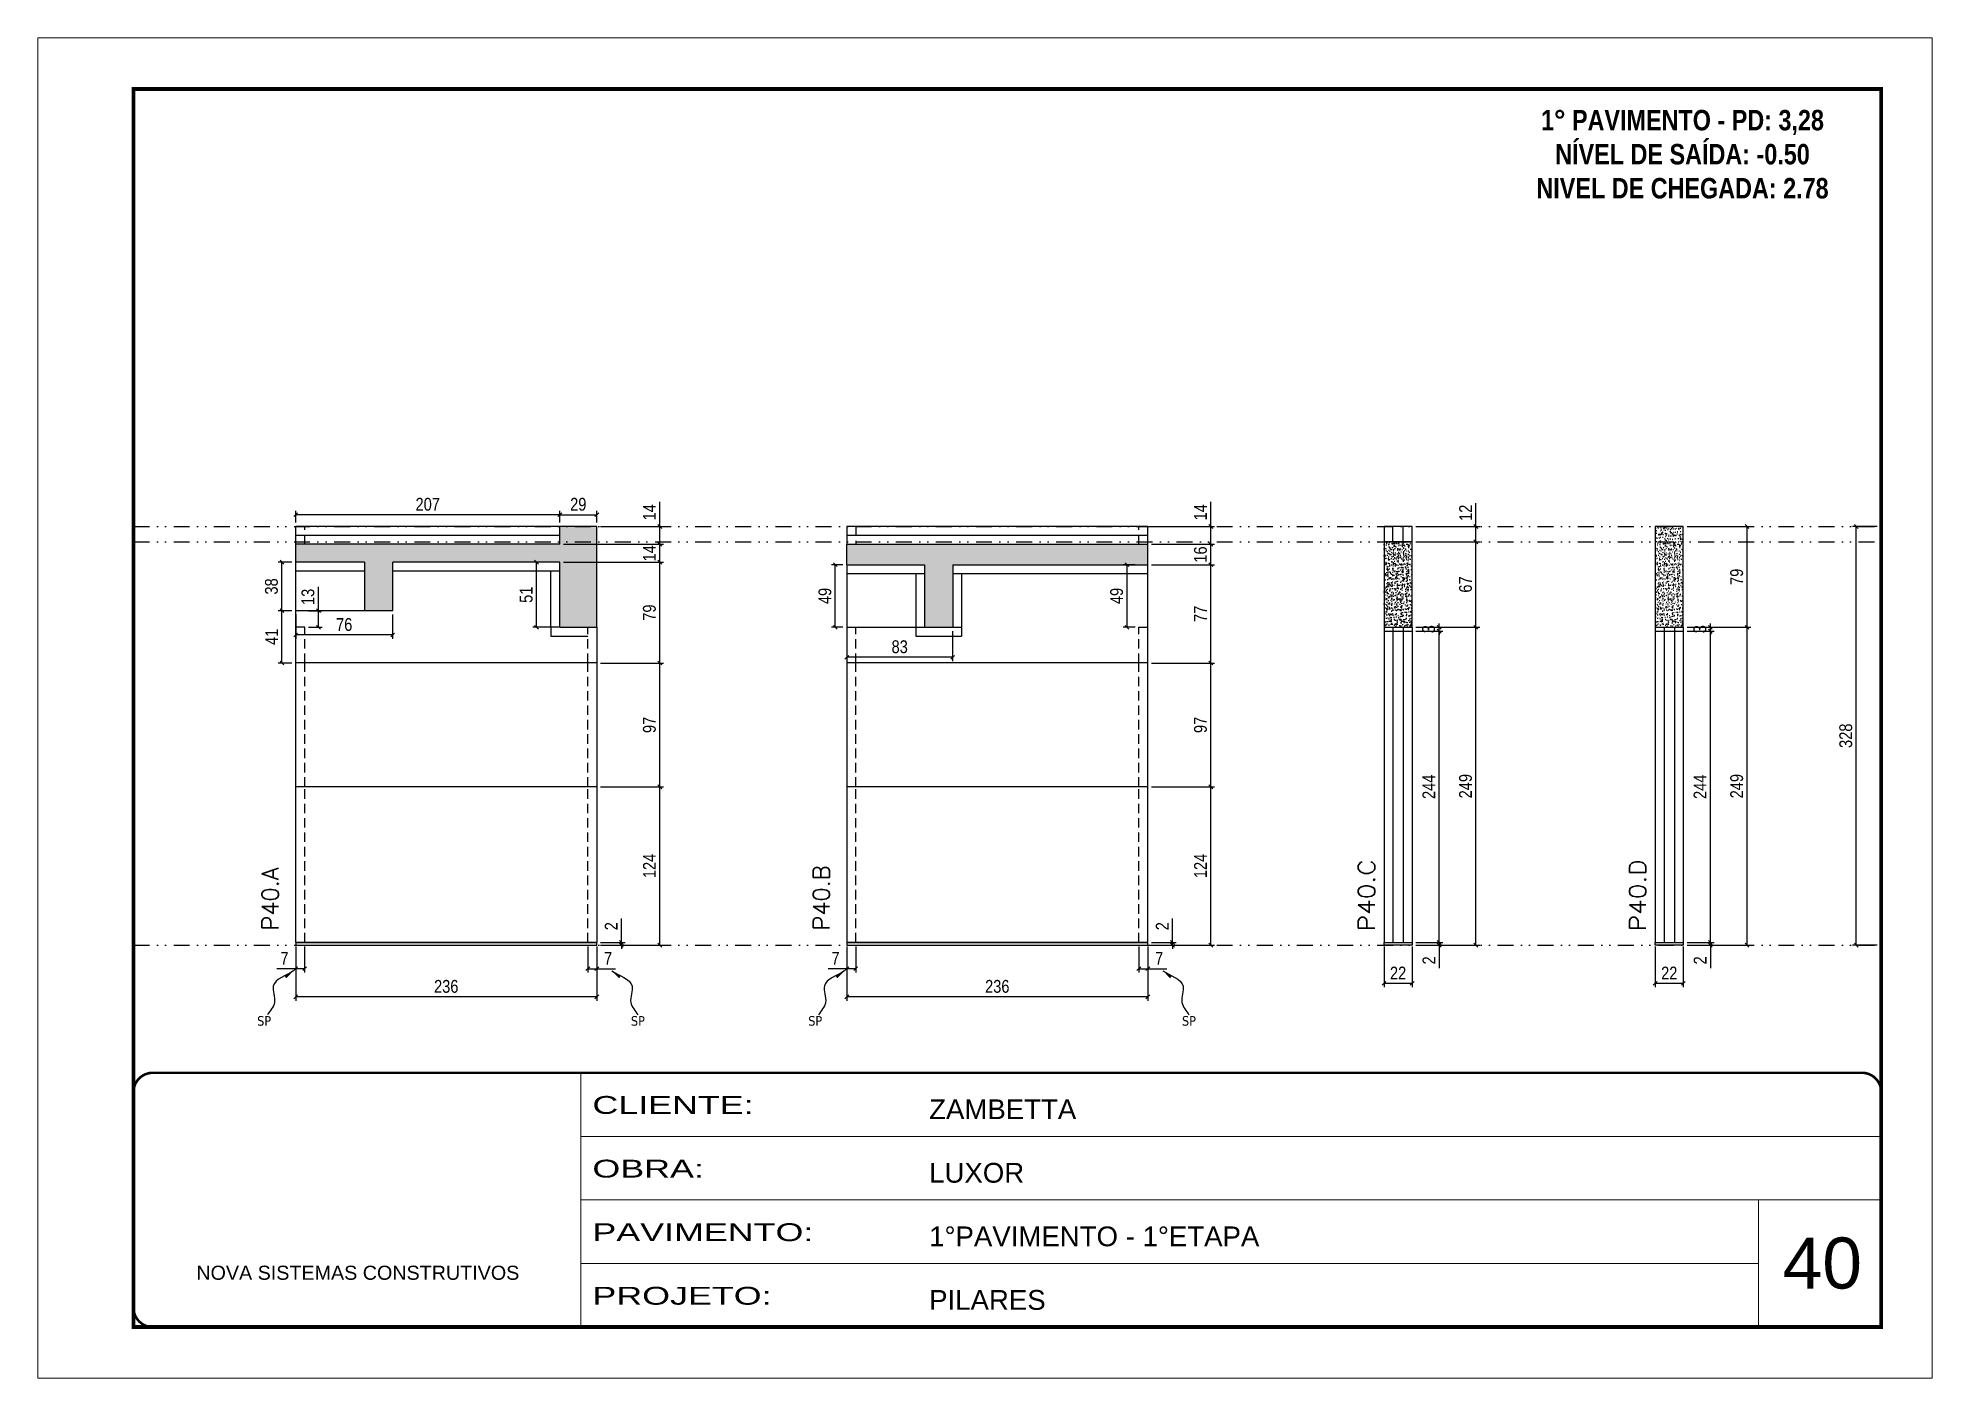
# Model space of a CAD drawing. Extents: x 14400 to 24104, y -21631 to 6985.
# Drawn here: x 19168 to 20653, y -4402 to -3352 of the extents above; entities that cross this region are included whole.
import ezdxf

# ---------------------------------------------------------------- set-up
doc = ezdxf.new("R2010")
doc.units = 0
for name, pattern in [('CONTINUO', [0]), ('DASHED', [0.75, 0.5, -0.25]), ('DIVIDE2', [0.625, 0.25, -0.125, 0, -0.125, 0, -0.125]), ('HIDDEN', [0.375, 0.25, -0.125])]:
    doc.linetypes.add(name, pattern=pattern)
for name, color, linetype, lineweight in [('CARIMBO', 255, 'Continuous', 9), ('Folhas', 255, 'Continuous', 9), ('SARRAFO DE PRESSAO', 251, 'DASHED', 9), ('Texto Seção', 7, 'Continuous', 15)]:
    doc.layers.add(name, color=color, linetype=linetype, lineweight=lineweight)
for name, color, linetype in [('COTA', 241, 'Continuous'), ('NOMENCLATURA', 7, 'Continuous'), ('Nível', 160, 'Continuous'), ('Painéis', 200, 'Continuous'), ('SARR_2.2x7', 40, 'Continuous'), ('texto', 7, 'Continuous')]:
    doc.layers.add(name, color=color, linetype=linetype)
doc.styles.add('ARIAL', font='arial.ttf')
doc.styles.add('COTA TECNICA', font='techl___.ttf', dxfattribs={"height": 10})
doc.styles.add('COTA TECNICA-50', font='techl___.ttf', dxfattribs={"height": 10})
doc.styles.add('REGUA-120', font='ROMANS.shx', dxfattribs={"height": 15})
doc.styles.add('ROMANC', font='techb___.ttf', dxfattribs={"height": 2.5})
doc.styles.get("Standard").update_dxf_attribs({"font": 'arial.ttf'})
doc.styles.add('Tecnologia', font='')
doc.styles.get('Tecnologia').set_extended_font_data('Forgotten Futurist')
doc.dimstyles.new('COTA PAINEL-50', dxfattribs={"dimtxt": 10, "dimasz": 3, "dimexe": 3, "dimexo": 3, "dimgap": 3, "dimtad": 1, "dimdec": 1, "dimzin": 12, "dimdsep": 46, "dimtxsty": 'COTA TECNICA-50', "dimblk1": 'OBLIQUE', "dimblk2": 'OBLIQUE', "dimsah": 1, "dimcen": 0.9, "dimclrd": 4, "dimclre": 4, "dimclrt": 240, "dimadec": 1, "dimazin": 3, "dimtfac": 1, "dimtdec": 1, "dimtmove": 0, "dimatfit": 3, "dimfxl": 1, "dimtolj": 1, "dimtzin": 12, "dimarcsym": 0})
doc.dimstyles.new('PAINEL', dxfattribs={"dimtxt": 10, "dimasz": 3, "dimexe": 3, "dimexo": 3, "dimgap": 3, "dimtad": 1, "dimdec": 1, "dimzin": 12, "dimdsep": 46, "dimtxsty": 'COTA TECNICA', "dimblk1": 'OBLIQUE', "dimblk2": 'OBLIQUE', "dimsah": 1, "dimcen": 0.9, "dimclrd": 4, "dimclre": 4, "dimclrt": 240, "dimadec": 1, "dimazin": 3, "dimtfac": 1, "dimtdec": 1, "dimtmove": 0, "dimatfit": 3, "dimfxl": 1, "dimtolj": 1, "dimtzin": 12, "dimarcsym": 0})
doc.dimstyles.get("Standard").update_dxf_attribs({"dimtxt": 0.18, "dimasz": 0.18, "dimexe": 0.18, "dimexo": 0.0625, "dimgap": 0.09, "dimtad": 0, "dimtih": 1, "dimtoh": 1, "dimdec": 4, "dimzin": 0, "dimdsep": 46, "dimtxsty": 'Standard', "dimcen": 0.09, "dimadec": 0, "dimazin": 0, "dimtfac": 1, "dimtdec": 4, "dimtofl": 0, "dimtmove": 0, "dimatfit": 3, "dimfxl": 1, "dimtolj": 1, "dimtzin": 0, "dimarcsym": 0})

msp = doc.modelspace()

# ---------------------------------------------------------------- texts
at = {"layer": 'CARIMBO', "style": 'ARIAL'}
msp.add_text('40', height=40, dxfattribs=at).set_placement((20536.33, -4332.3))
at = {"layer": 'NOMENCLATURA', "color": 2, "insert": (20457.79, -3408.86), "char_height": 16, "attachment_point": 2, "style": 'ROMANC'}
msp.add_mtext_dynamic_manual_height_columns('1° PAVIMENTO - PD: 3,28\\PNÍVEL DE SAÍDA: -0.50\\PNIVEL DE CHEGADA: 2.78', width=432.3511, gutter_width=1, heights=[0], dxfattribs=at)
at = {"layer": 'texto', "color": 0, "char_height": 7.5, "attachment_point": 5}
for insert in [(19345.84, -4122.66), (19638.86, -4122.66), (19777.86, -4122.66), (20070.88, -4122.66)]:
    msp.add_mtext('{\\fTahoma|b0|i0|c0|p34;\\C4;SP}', dxfattribs=dict(at, insert=insert))
at = {"layer": 'Texto Seção', "style": 'REGUA-120', "width": 1.1}
for s, p in [('P40.C', (20216.55, -4052.4)), ('P40.D', (20429.13, -4052.4))]:
    msp.add_text(s, height=13, rotation=90, dxfattribs=at).set_placement(p)
at = {"layer": 'Texto Seção', "char_height": 13, "width": 285.3299, "attachment_point": 7, "rotation": 90, "style": 'REGUA-120'}
for s, insert in [('\\pt26;P40.A', (19357.15, -4051.91)), ('\\pt26;P40.B', (19789.17, -4051.91))]:
    msp.add_mtext(s, dxfattribs=dict(at, insert=insert))

# ---------------------------------------------------------------- blocks, each defined once
blk = doc.blocks.new('9999999999')
at = {"color": 30, "linetype": 'CONTINUO'}
for p, q in [((98564.6, 34230.2), (98564.6, 34429.4)), ((98564.6, 34379.6), (99584, 34379.6)), ((98564.6, 34329.8), (99488, 34329.8)), ((99584, 34329.8), (99488, 34329.8)), ((99488, 34329.8), (99488, 34230.2)), ((98564.6, 34280), (99488, 34280))]:
    blk.add_line(p, q, dxfattribs=at)
at = {"color": 30, "linetype": 'CONTINUO', "const_width": 2}
blk.add_lwpolyline([(99584, 34230.2), (99584, 34414.4, 0.414214), (99569, 34429.4), (98229, 34429.4, 0.414214), (98214, 34414.4), (98214, 34245.2, 0.414214), (98229, 34230.2), (99584, 34230.2)], format="xyb", dxfattribs=at)
at = {"layer": 'Folhas'}
blk.add_lwpolyline([(98139, 34190.2), (99624, 34190.2), (99624, 35240.2), (98139, 35240.2)], close=True, dxfattribs=at)
at = {"layer": 'Folhas', "color": 30, "const_width": 3}
blk.add_lwpolyline([(98214, 34230.2), (99584, 34230.2), (99584, 35200.2), (98214, 35200.2)], close=True, dxfattribs=at)
at = {"color": 7, "linetype": 'Continuous', "ltscale": 5, "style": 'ARIAL'}
for s, height, p in [('ZAMBETTA', 15.48, (98837.7, 34393.1)), ('LUXOR', 15.48, (98837.7, 34343.3)), ('1°PAVIMENTO - 1°ETAPA', 15.483, (98837.7, 34293.5)), ('NOVA SISTEMAS CONSTRUTIVOS', 11.059, (98263.2, 34267.2)), ('PILARES', 15.48, (98837.7, 34243.7))]:
    blk.add_text(s, height=height, dxfattribs=at).set_placement(p)
at = {"layer": 'Folhas', "color": 7, "style": 'Tecnologia', "width": 1.5}
for s, p in [('CLIENTE:', (98573.7, 34397.2)), ('OBRA:', (98573.7, 34347.3)), ('PAVIMENTO:', (98573.7, 34297.5)), ('PROJETO:', (98573.7, 34247.7))]:
    blk.add_text(s, height=14, dxfattribs=at).set_placement(p)
blk = doc.blocks.new('_Oblique')
at = {"color": 0, "linetype": 'ByBlock', "lineweight": -2}
blk.add_line((-0.5, -0.5), (0.5, 0.5), dxfattribs=at)
blk = doc.blocks.new('*D2043')
at = {"layer": 'COTA', "color": 4, "lineweight": -2, "transparency": 16777216}
for p, q in [((20610.5, -3735.2), (20591, -3735.2)), ((20594, -4063.2), (20594, -3735.2)), ((20610.5, -4063.2), (20591, -4063.2))]:
    blk.add_line(p, q, dxfattribs=at)
at = {"layer": 'Defpoints', "color": 0, "transparency": 16777216}
for p in [(20594, -3735.2), (20613.5, -3735.2), (20613.5, -4063.2)]:
    blk.add_point(p, dxfattribs=at)
at = {"layer": 'COTA', "color": 4, "lineweight": -2, "transparency": 16777216, "xscale": 3, "yscale": 3, "zscale": 3}
for p, rotation in [((20594, -3735.2), 90), ((20594, -4063.2), 270)]:
    blk.add_blockref('_Oblique', p, dxfattribs=dict(at, rotation=rotation))
at = {"layer": 'COTA', "color": 240, "transparency": 16777216, "insert": (20585.8, -3899.2), "char_height": 10, "attachment_point": 5, "rotation": 90, "style": 'COTA TECNICA'}
blk.add_mtext('\\A1;328', dxfattribs=at)
blk = doc.blocks.new('*D2014')
at = {"layer": 'COTA', "color": 4, "lineweight": -2, "transparency": 16777216}
for p, q in [((19370.6, -4064.2), (19370.6, -4106.8)), ((19606.6, -4064.2), (19606.6, -4106.8)), ((19606.6, -4103.8), (19370.6, -4103.8))]:
    blk.add_line(p, q, dxfattribs=at)
at = {"layer": 'Defpoints', "color": 0, "transparency": 16777216}
for p in [(19370.6, -4061.2), (19606.6, -4061.2), (19370.6, -4103.8)]:
    blk.add_point(p, dxfattribs=at)
at = {"layer": 'COTA', "color": 4, "lineweight": -2, "transparency": 16777216, "xscale": 3, "yscale": 3, "zscale": 3, "rotation": 180}
blk.add_blockref('_Oblique', (19370.6, -4103.8), dxfattribs=at)
at = {"layer": 'COTA', "color": 4, "lineweight": -2, "transparency": 16777216, "xscale": 3, "yscale": 3, "zscale": 3}
blk.add_blockref('_Oblique', (19606.6, -4103.8), dxfattribs=at)
at = {"layer": 'COTA', "color": 240, "transparency": 16777216, "insert": (19488.6, -4095.6), "char_height": 10, "attachment_point": 5, "style": 'COTA TECNICA'}
blk.add_mtext('\\A1;236', dxfattribs=at)
blk = doc.blocks.new('*D2015')
at = {"layer": 'COTA', "color": 4, "lineweight": -2, "transparency": 16777216}
for p, q in [((19599.6, -4064.2), (19599.6, -4084.7)), ((19606.6, -4066.2), (19606.6, -4084.7)), ((19599.6, -4081.7), (19606.6, -4081.7)), ((19606.6, -4081.7), (19621.3, -4081.7))]:
    blk.add_line(p, q, dxfattribs=at)
at = {"layer": 'Defpoints', "color": 0, "transparency": 16777216}
for p in [(19599.6, -4061.2), (19606.6, -4063.2), (19606.6, -4081.7)]:
    blk.add_point(p, dxfattribs=at)
at = {"layer": 'COTA', "color": 4, "lineweight": -2, "transparency": 16777216, "xscale": 3, "yscale": 3, "zscale": 3, "rotation": 180}
blk.add_blockref('_Oblique', (19599.6, -4081.7), dxfattribs=at)
at = {"layer": 'COTA', "color": 4, "lineweight": -2, "transparency": 16777216, "xscale": 3, "yscale": 3, "zscale": 3}
blk.add_blockref('_Oblique', (19606.6, -4081.7), dxfattribs=at)
at = {"layer": 'COTA', "color": 240, "transparency": 16777216, "insert": (19615.5, -4073.6), "char_height": 10, "attachment_point": 5, "style": 'COTA TECNICA-50'}
blk.add_mtext('\\A1;7', dxfattribs=at)
blk = doc.blocks.new('*D2016')
at = {"layer": 'COTA', "color": 4, "lineweight": -2, "transparency": 16777216}
for p, q in [((19370.6, -4066.2), (19370.6, -4084.7)), ((19377.6, -4064.2), (19377.6, -4084.7)), ((19370.6, -4081.7), (19355.9, -4081.7)), ((19377.6, -4081.7), (19370.6, -4081.7))]:
    blk.add_line(p, q, dxfattribs=at)
at = {"layer": 'Defpoints', "color": 0, "transparency": 16777216}
for p in [(19370.6, -4063.2), (19377.6, -4061.2), (19370.6, -4081.7)]:
    blk.add_point(p, dxfattribs=at)
at = {"layer": 'COTA', "color": 4, "lineweight": -2, "transparency": 16777216, "xscale": 3, "yscale": 3, "zscale": 3, "rotation": 180}
blk.add_blockref('_Oblique', (19370.6, -4081.7), dxfattribs=at)
at = {"layer": 'COTA', "color": 4, "lineweight": -2, "transparency": 16777216, "xscale": 3, "yscale": 3, "zscale": 3}
blk.add_blockref('_Oblique', (19377.6, -4081.7), dxfattribs=at)
at = {"layer": 'COTA', "color": 240, "transparency": 16777216, "insert": (19361.8, -4073.6), "char_height": 10, "attachment_point": 5, "style": 'COTA TECNICA-50'}
blk.add_mtext('\\A1;7', dxfattribs=at)
blk = doc.blocks.new('*D2044')
at = {"layer": 'COTA', "color": 4, "linetype": 'ByBlock', "lineweight": -2, "transparency": 16777216}
for p, q in [((19609.6, -3939.2), (19659, -3939.2)), ((19656, -4063.2), (19656, -3939.2)), ((19609.6, -4063.2), (19659, -4063.2))]:
    blk.add_line(p, q, dxfattribs=at)
at = {"layer": 'Defpoints', "color": 0, "linetype": 'ByBlock', "transparency": 16777216}
for p in [(19606.6, -3939.2), (19656, -3939.2), (19606.6, -4063.2)]:
    blk.add_point(p, dxfattribs=at)
at = {"layer": 'COTA', "color": 4, "linetype": 'ByBlock', "lineweight": -2, "transparency": 16777216, "xscale": 3, "yscale": 3, "zscale": 3}
for p, rotation in [((19656, -3939.2), 90), ((19656, -4063.2), 270)]:
    blk.add_blockref('_Oblique', p, dxfattribs=dict(at, rotation=rotation))
at = {"layer": 'COTA', "color": 240, "linetype": 'ByBlock', "transparency": 16777216, "insert": (19647.9, -4001.2), "char_height": 10, "attachment_point": 5, "rotation": 90, "style": 'COTA TECNICA'}
blk.add_mtext('\\A1;124', dxfattribs=at)
blk = doc.blocks.new('*D2017')
at = {"layer": 'COTA', "color": 4, "lineweight": -2, "transparency": 16777216}
for p, q in [((19625.9, -4061.2), (19625.9, -4042.4)), ((19609.6, -4061.2), (19628.9, -4061.2)), ((19609.6, -4063.2), (19628.9, -4063.2)), ((19625.9, -4063.2), (19625.9, -4061.2)), ((19625.9, -4063.2), (19625.9, -4066.2))]:
    blk.add_line(p, q, dxfattribs=at)
at = {"layer": 'Defpoints', "color": 0, "transparency": 16777216}
for p in [(19606.6, -4061.2), (19606.6, -4063.2), (19625.9, -4063.2)]:
    blk.add_point(p, dxfattribs=at)
at = {"layer": 'COTA', "color": 4, "lineweight": -2, "transparency": 16777216, "xscale": 3, "yscale": 3, "zscale": 3}
for p, rotation in [((19625.9, -4061.2), 270), ((19625.9, -4063.2), 90)]:
    blk.add_blockref('_Oblique', p, dxfattribs=dict(at, rotation=rotation))
at = {"layer": 'COTA', "color": 240, "transparency": 16777216, "insert": (19617.9, -4048.4), "char_height": 10, "attachment_point": 5, "rotation": 90, "style": 'COTA TECNICA-50'}
blk.add_mtext('\\A1;2', dxfattribs=at)
blk = doc.blocks.new('*D2045')
at = {"layer": 'COTA', "color": 4, "linetype": 'ByBlock', "lineweight": -2, "transparency": 16777216}
for p, q in [((19609.6, -3939.2), (19659, -3939.2)), ((19656, -4063.2), (19656, -3939.2)), ((19609.6, -4063.2), (19659, -4063.2))]:
    blk.add_line(p, q, dxfattribs=at)
at = {"layer": 'Defpoints', "color": 0, "linetype": 'ByBlock', "transparency": 16777216}
for p in [(19606.6, -3939.2), (19656, -3939.2), (19606.6, -4063.2)]:
    blk.add_point(p, dxfattribs=at)
at = {"layer": 'COTA', "color": 4, "linetype": 'ByBlock', "lineweight": -2, "transparency": 16777216, "xscale": 3, "yscale": 3, "zscale": 3}
for p, rotation in [((19656, -3939.2), 90), ((19656, -4063.2), 270)]:
    blk.add_blockref('_Oblique', p, dxfattribs=dict(at, rotation=rotation))
at = {"layer": 'COTA', "color": 240, "linetype": 'ByBlock', "transparency": 16777216, "insert": (19647.9, -4001.2), "char_height": 10, "attachment_point": 5, "rotation": 90, "style": 'COTA TECNICA'}
blk.add_mtext('\\A1;124', dxfattribs=at)
blk = doc.blocks.new('*D2046')
at = {"layer": 'COTA', "color": 4, "lineweight": -2, "transparency": 16777216}
for p, q in [((19609.6, -3842.2), (19659, -3842.2)), ((19656, -3939.2), (19656, -3842.2)), ((19609.6, -3939.2), (19659, -3939.2))]:
    blk.add_line(p, q, dxfattribs=at)
at = {"layer": 'Defpoints', "color": 0, "transparency": 16777216}
for p in [(19606.6, -3842.2), (19656, -3842.2), (19606.6, -3939.2)]:
    blk.add_point(p, dxfattribs=at)
at = {"layer": 'COTA', "color": 4, "lineweight": -2, "transparency": 16777216, "xscale": 3, "yscale": 3, "zscale": 3}
for p, rotation in [((19656, -3842.2), 90), ((19656, -3939.2), 270)]:
    blk.add_blockref('_Oblique', p, dxfattribs=dict(at, rotation=rotation))
at = {"layer": 'COTA', "color": 240, "transparency": 16777216, "insert": (19647.9, -3890.7), "char_height": 10, "attachment_point": 5, "rotation": 90, "style": 'COTA TECNICA'}
blk.add_mtext('\\A1;97', dxfattribs=at)
blk = doc.blocks.new('*D2047')
at = {"layer": 'COTA', "color": 4, "lineweight": -2, "transparency": 16777216}
for p, q in [((19577.6, -3732.2), (19577.6, -3723)), ((19577.6, -3726), (19606.6, -3726)), ((19606.6, -3732.2), (19606.6, -3723))]:
    blk.add_line(p, q, dxfattribs=at)
at = {"layer": 'Defpoints', "color": 0, "transparency": 16777216}
for p in [(19606.6, -3726), (19577.6, -3735.2), (19606.6, -3735.2)]:
    blk.add_point(p, dxfattribs=at)
at = {"layer": 'COTA', "color": 4, "lineweight": -2, "transparency": 16777216, "xscale": 3, "yscale": 3, "zscale": 3, "rotation": 180}
blk.add_blockref('_Oblique', (19577.6, -3726), dxfattribs=at)
at = {"layer": 'COTA', "color": 4, "lineweight": -2, "transparency": 16777216, "xscale": 3, "yscale": 3, "zscale": 3}
blk.add_blockref('_Oblique', (19606.6, -3726), dxfattribs=at)
at = {"layer": 'COTA', "color": 240, "transparency": 16777216, "insert": (19592.1, -3717.9), "char_height": 10, "attachment_point": 5, "style": 'COTA TECNICA'}
blk.add_mtext('\\A1;29', dxfattribs=at)
blk = doc.blocks.new('*D2048')
at = {"layer": 'COTA', "color": 4, "lineweight": -2, "transparency": 16777216}
for p, q in [((19370.6, -3732.2), (19370.6, -3723)), ((19577.6, -3726), (19370.6, -3726)), ((19577.6, -3732.2), (19577.6, -3723))]:
    blk.add_line(p, q, dxfattribs=at)
at = {"layer": 'Defpoints', "color": 0, "transparency": 16777216}
for p in [(19370.6, -3726), (19370.6, -3735.2), (19577.6, -3735.2)]:
    blk.add_point(p, dxfattribs=at)
at = {"layer": 'COTA', "color": 4, "lineweight": -2, "transparency": 16777216, "xscale": 3, "yscale": 3, "zscale": 3, "rotation": 180}
blk.add_blockref('_Oblique', (19370.6, -3726), dxfattribs=at)
at = {"layer": 'COTA', "color": 4, "lineweight": -2, "transparency": 16777216, "xscale": 3, "yscale": 3, "zscale": 3}
blk.add_blockref('_Oblique', (19577.6, -3726), dxfattribs=at)
at = {"layer": 'COTA', "color": 240, "transparency": 16777216, "insert": (19474.1, -3717.9), "char_height": 10, "attachment_point": 5, "style": 'COTA TECNICA'}
blk.add_mtext('\\A1;207', dxfattribs=at)
blk = doc.blocks.new('*D2026')
at = {"layer": 'COTA', "color": 4, "lineweight": -2, "transparency": 16777216}
for p, q in [((19802.6, -4064.2), (19802.6, -4106.8)), ((20038.6, -4064.2), (20038.6, -4106.8)), ((20038.6, -4103.8), (19802.6, -4103.8))]:
    blk.add_line(p, q, dxfattribs=at)
at = {"layer": 'Defpoints', "color": 0, "transparency": 16777216}
for p in [(19802.6, -4061.2), (20038.6, -4061.2), (19802.6, -4103.8)]:
    blk.add_point(p, dxfattribs=at)
at = {"layer": 'COTA', "color": 4, "lineweight": -2, "transparency": 16777216, "xscale": 3, "yscale": 3, "zscale": 3, "rotation": 180}
blk.add_blockref('_Oblique', (19802.6, -4103.8), dxfattribs=at)
at = {"layer": 'COTA', "color": 4, "lineweight": -2, "transparency": 16777216, "xscale": 3, "yscale": 3, "zscale": 3}
blk.add_blockref('_Oblique', (20038.6, -4103.8), dxfattribs=at)
at = {"layer": 'COTA', "color": 240, "transparency": 16777216, "insert": (19920.6, -4095.6), "char_height": 10, "attachment_point": 5, "style": 'COTA TECNICA'}
blk.add_mtext('\\A1;236', dxfattribs=at)
blk = doc.blocks.new('*D2027')
at = {"layer": 'COTA', "color": 4, "lineweight": -2, "transparency": 16777216}
for p, q in [((20031.6, -4064.2), (20031.6, -4084.7)), ((20038.6, -4066.2), (20038.6, -4084.7)), ((20031.6, -4081.7), (20038.6, -4081.7)), ((20038.6, -4081.7), (20053.4, -4081.7))]:
    blk.add_line(p, q, dxfattribs=at)
at = {"layer": 'Defpoints', "color": 0, "transparency": 16777216}
for p in [(20031.6, -4061.2), (20038.6, -4063.2), (20038.6, -4081.7)]:
    blk.add_point(p, dxfattribs=at)
at = {"layer": 'COTA', "color": 4, "lineweight": -2, "transparency": 16777216, "xscale": 3, "yscale": 3, "zscale": 3, "rotation": 180}
blk.add_blockref('_Oblique', (20031.6, -4081.7), dxfattribs=at)
at = {"layer": 'COTA', "color": 4, "lineweight": -2, "transparency": 16777216, "xscale": 3, "yscale": 3, "zscale": 3}
blk.add_blockref('_Oblique', (20038.6, -4081.7), dxfattribs=at)
at = {"layer": 'COTA', "color": 240, "transparency": 16777216, "insert": (20047.5, -4073.6), "char_height": 10, "attachment_point": 5, "style": 'COTA TECNICA-50'}
blk.add_mtext('\\A1;7', dxfattribs=at)
blk = doc.blocks.new('*D2028')
at = {"layer": 'COTA', "color": 4, "lineweight": -2, "transparency": 16777216}
for p, q in [((19802.6, -4066.2), (19802.6, -4084.7)), ((19809.6, -4064.2), (19809.6, -4084.7)), ((19802.6, -4081.7), (19787.9, -4081.7)), ((19809.6, -4081.7), (19802.6, -4081.7))]:
    blk.add_line(p, q, dxfattribs=at)
at = {"layer": 'Defpoints', "color": 0, "transparency": 16777216}
for p in [(19802.6, -4063.2), (19809.6, -4061.2), (19802.6, -4081.7)]:
    blk.add_point(p, dxfattribs=at)
at = {"layer": 'COTA', "color": 4, "lineweight": -2, "transparency": 16777216, "xscale": 3, "yscale": 3, "zscale": 3, "rotation": 180}
blk.add_blockref('_Oblique', (19802.6, -4081.7), dxfattribs=at)
at = {"layer": 'COTA', "color": 4, "lineweight": -2, "transparency": 16777216, "xscale": 3, "yscale": 3, "zscale": 3}
blk.add_blockref('_Oblique', (19809.6, -4081.7), dxfattribs=at)
at = {"layer": 'COTA', "color": 240, "transparency": 16777216, "insert": (19793.8, -4073.6), "char_height": 10, "attachment_point": 5, "style": 'COTA TECNICA-50'}
blk.add_mtext('\\A1;7', dxfattribs=at)
blk = doc.blocks.new('*D2056')
at = {"layer": 'COTA', "color": 4, "linetype": 'ByBlock', "lineweight": -2, "transparency": 16777216}
for p, q in [((20041.6, -3939.2), (20091, -3939.2)), ((20088, -4063.2), (20088, -3939.2)), ((20041.6, -4063.2), (20091, -4063.2))]:
    blk.add_line(p, q, dxfattribs=at)
at = {"layer": 'Defpoints', "color": 0, "linetype": 'ByBlock', "transparency": 16777216}
for p in [(20038.6, -3939.2), (20088, -3939.2), (20038.6, -4063.2)]:
    blk.add_point(p, dxfattribs=at)
at = {"layer": 'COTA', "color": 4, "linetype": 'ByBlock', "lineweight": -2, "transparency": 16777216, "xscale": 3, "yscale": 3, "zscale": 3}
for p, rotation in [((20088, -3939.2), 90), ((20088, -4063.2), 270)]:
    blk.add_blockref('_Oblique', p, dxfattribs=dict(at, rotation=rotation))
at = {"layer": 'COTA', "color": 240, "linetype": 'ByBlock', "transparency": 16777216, "insert": (20079.9, -4001.2), "char_height": 10, "attachment_point": 5, "rotation": 90, "style": 'COTA TECNICA'}
blk.add_mtext('\\A1;124', dxfattribs=at)
blk = doc.blocks.new('*D2029')
at = {"layer": 'COTA', "color": 4, "lineweight": -2, "transparency": 16777216}
for p, q in [((20057.9, -4061.2), (20057.9, -4042.4)), ((20041.6, -4061.2), (20060.9, -4061.2)), ((20041.6, -4063.2), (20060.9, -4063.2)), ((20057.9, -4063.2), (20057.9, -4061.2)), ((20057.9, -4063.2), (20057.9, -4066.2))]:
    blk.add_line(p, q, dxfattribs=at)
at = {"layer": 'Defpoints', "color": 0, "transparency": 16777216}
for p in [(20038.6, -4061.2), (20038.6, -4063.2), (20057.9, -4063.2)]:
    blk.add_point(p, dxfattribs=at)
at = {"layer": 'COTA', "color": 4, "lineweight": -2, "transparency": 16777216, "xscale": 3, "yscale": 3, "zscale": 3}
for p, rotation in [((20057.9, -4061.2), 270), ((20057.9, -4063.2), 90)]:
    blk.add_blockref('_Oblique', p, dxfattribs=dict(at, rotation=rotation))
at = {"layer": 'COTA', "color": 240, "transparency": 16777216, "insert": (20049.9, -4048.4), "char_height": 10, "attachment_point": 5, "rotation": 90, "style": 'COTA TECNICA-50'}
blk.add_mtext('\\A1;2', dxfattribs=at)
blk = doc.blocks.new('*D2057')
at = {"layer": 'COTA', "color": 4, "linetype": 'ByBlock', "lineweight": -2, "transparency": 16777216}
for p, q in [((20041.6, -3939.2), (20091, -3939.2)), ((20088, -4063.2), (20088, -3939.2)), ((20041.6, -4063.2), (20091, -4063.2))]:
    blk.add_line(p, q, dxfattribs=at)
at = {"layer": 'Defpoints', "color": 0, "linetype": 'ByBlock', "transparency": 16777216}
for p in [(20038.6, -3939.2), (20088, -3939.2), (20038.6, -4063.2)]:
    blk.add_point(p, dxfattribs=at)
at = {"layer": 'COTA', "color": 4, "linetype": 'ByBlock', "lineweight": -2, "transparency": 16777216, "xscale": 3, "yscale": 3, "zscale": 3}
for p, rotation in [((20088, -3939.2), 90), ((20088, -4063.2), 270)]:
    blk.add_blockref('_Oblique', p, dxfattribs=dict(at, rotation=rotation))
at = {"layer": 'COTA', "color": 240, "linetype": 'ByBlock', "transparency": 16777216, "insert": (20079.9, -4001.2), "char_height": 10, "attachment_point": 5, "rotation": 90, "style": 'COTA TECNICA'}
blk.add_mtext('\\A1;124', dxfattribs=at)
blk = doc.blocks.new('*D2058')
at = {"layer": 'COTA', "color": 4, "lineweight": -2, "transparency": 16777216}
for p, q in [((20041.6, -3842.2), (20091, -3842.2)), ((20088, -3939.2), (20088, -3842.2)), ((20041.6, -3939.2), (20091, -3939.2))]:
    blk.add_line(p, q, dxfattribs=at)
at = {"layer": 'Defpoints', "color": 0, "transparency": 16777216}
for p in [(20038.6, -3842.2), (20088, -3842.2), (20038.6, -3939.2)]:
    blk.add_point(p, dxfattribs=at)
at = {"layer": 'COTA', "color": 4, "lineweight": -2, "transparency": 16777216, "xscale": 3, "yscale": 3, "zscale": 3}
for p, rotation in [((20088, -3842.2), 90), ((20088, -3939.2), 270)]:
    blk.add_blockref('_Oblique', p, dxfattribs=dict(at, rotation=rotation))
at = {"layer": 'COTA', "color": 240, "transparency": 16777216, "insert": (20079.9, -3890.7), "char_height": 10, "attachment_point": 5, "rotation": 90, "style": 'COTA TECNICA'}
blk.add_mtext('\\A1;97', dxfattribs=at)
blk = doc.blocks.new('*D2030')
at = {"layer": 'COTA', "color": 4, "lineweight": -2, "transparency": 16777216}
for p, q in [((20436.4, -4064.2), (20436.4, -4096.1)), ((20458.4, -4064.2), (20458.4, -4096.1)), ((20436.4, -4093.1), (20458.4, -4093.1))]:
    blk.add_line(p, q, dxfattribs=at)
at = {"layer": 'Defpoints', "color": 0, "transparency": 16777216}
for p in [(20436.4, -4061.2), (20458.4, -4061.2), (20458.4, -4093.1)]:
    blk.add_point(p, dxfattribs=at)
at = {"layer": 'COTA', "color": 4, "lineweight": -2, "transparency": 16777216, "xscale": 3, "yscale": 3, "zscale": 3, "rotation": 180}
blk.add_blockref('_Oblique', (20436.4, -4093.1), dxfattribs=at)
at = {"layer": 'COTA', "color": 4, "lineweight": -2, "transparency": 16777216, "xscale": 3, "yscale": 3, "zscale": 3}
blk.add_blockref('_Oblique', (20458.4, -4093.1), dxfattribs=at)
at = {"layer": 'COTA', "color": 240, "transparency": 16777216, "insert": (20447.4, -4085.1), "char_height": 10, "attachment_point": 5, "style": 'COTA TECNICA'}
blk.add_mtext('\\A1;22', dxfattribs=at)
blk = doc.blocks.new('*D2031')
at = {"layer": 'COTA', "color": 4, "lineweight": -2, "transparency": 16777216}
for p, q in [((20461.4, -4061.2), (20482.6, -4061.2)), ((20461.4, -4063.2), (20482.6, -4063.2)), ((20479.6, -4061.2), (20479.6, -4058.2)), ((20479.6, -4061.2), (20479.6, -4063.2)), ((20479.6, -4063.2), (20479.6, -4081.3))]:
    blk.add_line(p, q, dxfattribs=at)
at = {"layer": 'Defpoints', "color": 0, "transparency": 16777216}
for p in [(20458.4, -4061.2), (20458.4, -4063.2), (20479.6, -4061.2)]:
    blk.add_point(p, dxfattribs=at)
at = {"layer": 'COTA', "color": 4, "lineweight": -2, "transparency": 16777216, "xscale": 3, "yscale": 3, "zscale": 3}
for p, rotation in [((20479.6, -4061.2), 270), ((20479.6, -4063.2), 90)]:
    blk.add_blockref('_Oblique', p, dxfattribs=dict(at, rotation=rotation))
at = {"layer": 'COTA', "color": 240, "transparency": 16777216, "insert": (20471.6, -4075.2), "char_height": 10, "attachment_point": 5, "rotation": 90, "style": 'COTA TECNICA-50'}
blk.add_mtext('\\A1;2', dxfattribs=at)
blk = doc.blocks.new('*D2032')
at = {"layer": 'COTA', "color": 4, "lineweight": -2, "transparency": 16777216}
for p, q in [((20461.4, -3814.2), (20511.4, -3814.2)), ((20508.4, -4063.2), (20508.4, -3814.2)), ((20461.4, -4063.2), (20511.4, -4063.2))]:
    blk.add_line(p, q, dxfattribs=at)
at = {"layer": 'Defpoints', "color": 0, "transparency": 16777216}
for p in [(20458.4, -3814.2), (20508.4, -3814.2), (20458.4, -4063.2)]:
    blk.add_point(p, dxfattribs=at)
at = {"layer": 'COTA', "color": 4, "lineweight": -2, "transparency": 16777216, "xscale": 3, "yscale": 3, "zscale": 3}
for p, rotation in [((20508.4, -3814.2), 90), ((20508.4, -4063.2), 270)]:
    blk.add_blockref('_Oblique', p, dxfattribs=dict(at, rotation=rotation))
at = {"layer": 'COTA', "color": 240, "transparency": 16777216, "insert": (20500.3, -3938.7), "char_height": 10, "attachment_point": 5, "rotation": 90, "style": 'COTA TECNICA-50'}
blk.add_mtext('\\A1;249', dxfattribs=at)
blk = doc.blocks.new('*D2059')
at = {"layer": 'COTA', "color": 4, "lineweight": -2, "transparency": 16777216}
for p, q in [((20461.4, -3735.2), (20511.4, -3735.2)), ((20508.4, -3814.2), (20508.4, -3735.2)), ((20461.4, -3814.2), (20511.4, -3814.2))]:
    blk.add_line(p, q, dxfattribs=at)
at = {"layer": 'Defpoints', "color": 0, "transparency": 16777216}
for p in [(20458.4, -3735.2), (20508.4, -3735.2), (20458.4, -3814.2)]:
    blk.add_point(p, dxfattribs=at)
at = {"layer": 'COTA', "color": 4, "lineweight": -2, "transparency": 16777216, "xscale": 3, "yscale": 3, "zscale": 3}
for p, rotation in [((20508.4, -3735.2), 90), ((20508.4, -3814.2), 270)]:
    blk.add_blockref('_Oblique', p, dxfattribs=dict(at, rotation=rotation))
at = {"layer": 'COTA', "color": 240, "transparency": 16777216, "insert": (20500.3, -3774.7), "char_height": 10, "attachment_point": 5, "rotation": 90, "style": 'COTA TECNICA'}
blk.add_mtext('\\A1;79', dxfattribs=at)
blk = doc.blocks.new('*D2060')
at = {"layer": 'COTA', "color": 4, "lineweight": -2, "transparency": 16777216}
for p, q in [((20461.4, -3817.2), (20482.6, -3817.2)), ((20479.6, -4061.2), (20479.6, -3817.2)), ((20461.4, -4061.2), (20482.6, -4061.2))]:
    blk.add_line(p, q, dxfattribs=at)
at = {"layer": 'Defpoints', "color": 0, "transparency": 16777216}
for p in [(20458.4, -3817.2), (20479.6, -3817.2), (20458.4, -4061.2)]:
    blk.add_point(p, dxfattribs=at)
at = {"layer": 'COTA', "color": 4, "lineweight": -2, "transparency": 16777216, "xscale": 3, "yscale": 3, "zscale": 3}
for p, rotation in [((20479.6, -3817.2), 90), ((20479.6, -4061.2), 270)]:
    blk.add_blockref('_Oblique', p, dxfattribs=dict(at, rotation=rotation))
at = {"layer": 'COTA', "color": 240, "transparency": 16777216, "insert": (20471.5, -3939.2), "char_height": 10, "attachment_point": 5, "rotation": 90, "style": 'COTA TECNICA'}
blk.add_mtext('\\A1;244', dxfattribs=at)
blk = doc.blocks.new('*D2061')
at = {"layer": 'COTA', "color": 4, "lineweight": -2, "transparency": 16777216}
for p, q in [((20461.4, -3814.2), (20482.6, -3814.2)), ((20479.6, -3814.2), (20479.6, -3811.2)), ((20479.6, -3817.2), (20479.6, -3814.2)), ((20461.4, -3817.2), (20482.6, -3817.2)), ((20479.6, -3817.2), (20479.6, -3820.2))]:
    blk.add_line(p, q, dxfattribs=at)
at = {"layer": 'Defpoints', "color": 0, "transparency": 16777216}
for p in [(20458.4, -3814.2), (20479.6, -3814.2), (20458.4, -3817.2)]:
    blk.add_point(p, dxfattribs=at)
at = {"layer": 'COTA', "color": 4, "lineweight": -2, "transparency": 16777216, "xscale": 3, "yscale": 3, "zscale": 3}
for p, rotation in [((20479.6, -3814.2), 270), ((20479.6, -3817.2), 90)]:
    blk.add_blockref('_Oblique', p, dxfattribs=dict(at, rotation=rotation))
at = {"layer": 'COTA', "color": 240, "transparency": 16777216, "insert": (20471.4, -3815.7), "char_height": 10, "attachment_point": 5, "rotation": 90, "style": 'COTA TECNICA'}
blk.add_mtext('\\A1;3', dxfattribs=at)
blk = doc.blocks.new('*D2062')
at = {"layer": 'COTA', "color": 4, "lineweight": -2, "transparency": 16777216}
for p, q in [((19574.6, -3763.2), (19556.4, -3763.2)), ((19559.4, -3814.2), (19559.4, -3763.2)), ((19574.6, -3814.2), (19556.4, -3814.2))]:
    blk.add_line(p, q, dxfattribs=at)
at = {"layer": 'Defpoints', "color": 0, "transparency": 16777216}
for p in [(19559.4, -3763.2), (19577.6, -3763.2), (19577.6, -3814.2)]:
    blk.add_point(p, dxfattribs=at)
at = {"layer": 'COTA', "color": 4, "lineweight": -2, "transparency": 16777216, "xscale": 3, "yscale": 3, "zscale": 3}
for p, rotation in [((19559.4, -3763.2), 90), ((19559.4, -3814.2), 270)]:
    blk.add_blockref('_Oblique', p, dxfattribs=dict(at, rotation=rotation))
at = {"layer": 'COTA', "color": 240, "transparency": 16777216, "insert": (19551.3, -3788.7), "char_height": 10, "attachment_point": 5, "rotation": 90, "style": 'COTA TECNICA'}
blk.add_mtext('\\A1;51', dxfattribs=at)
blk = doc.blocks.new('*D2063')
at = {"layer": 'COTA', "color": 4, "lineweight": -2, "transparency": 16777216}
for p, q in [((19580.6, -3763.2), (19659, -3763.2)), ((19656, -3842.2), (19656, -3763.2)), ((19609.6, -3842.2), (19659, -3842.2))]:
    blk.add_line(p, q, dxfattribs=at)
at = {"layer": 'Defpoints', "color": 0, "transparency": 16777216}
for p in [(19577.6, -3763.2), (19656, -3763.2), (19606.6, -3842.2)]:
    blk.add_point(p, dxfattribs=at)
at = {"layer": 'COTA', "color": 4, "lineweight": -2, "transparency": 16777216, "xscale": 3, "yscale": 3, "zscale": 3}
for p, rotation in [((19656, -3763.2), 90), ((19656, -3842.2), 270)]:
    blk.add_blockref('_Oblique', p, dxfattribs=dict(at, rotation=rotation))
at = {"layer": 'COTA', "color": 240, "transparency": 16777216, "insert": (19647.9, -3802.7), "char_height": 10, "attachment_point": 5, "rotation": 90, "style": 'COTA TECNICA'}
blk.add_mtext('\\A1;79', dxfattribs=at)
blk = doc.blocks.new('*D2049')
at = {"layer": 'COTA', "color": 4, "lineweight": -2, "transparency": 16777216}
for p, q in [((19580.6, -3749.2), (19659, -3749.2)), ((19656, -3763.2), (19656, -3749.2)), ((19580.6, -3763.2), (19659, -3763.2))]:
    blk.add_line(p, q, dxfattribs=at)
at = {"layer": 'Defpoints', "color": 0, "transparency": 16777216}
for p in [(19577.6, -3749.2), (19656, -3749.2), (19577.6, -3763.2)]:
    blk.add_point(p, dxfattribs=at)
at = {"layer": 'COTA', "color": 4, "lineweight": -2, "transparency": 16777216, "xscale": 3, "yscale": 3, "zscale": 3}
for p, rotation in [((19656, -3749.2), 90), ((19656, -3763.2), 270)]:
    blk.add_blockref('_Oblique', p, dxfattribs=dict(at, rotation=rotation))
at = {"layer": 'COTA', "color": 240, "transparency": 16777216, "insert": (19647.9, -3756.2), "char_height": 10, "attachment_point": 5, "rotation": 90, "style": 'COTA TECNICA'}
blk.add_mtext('\\A1;14', dxfattribs=at)
blk = doc.blocks.new('*D2050')
at = {"layer": 'COTA', "color": 4, "lineweight": -2, "transparency": 16777216}
for p, q in [((19656, -3735.2), (19656, -3716)), ((19609.6, -3735.2), (19659, -3735.2)), ((19656, -3749.2), (19656, -3735.2)), ((19580.6, -3749.2), (19659, -3749.2))]:
    blk.add_line(p, q, dxfattribs=at)
at = {"layer": 'Defpoints', "color": 0, "transparency": 16777216}
for p in [(19606.6, -3735.2), (19656, -3735.2), (19577.6, -3749.2)]:
    blk.add_point(p, dxfattribs=at)
at = {"layer": 'COTA', "color": 4, "lineweight": -2, "transparency": 16777216, "xscale": 3, "yscale": 3, "zscale": 3}
for p, rotation in [((19656, -3735.2), 90), ((19656, -3749.2), 270)]:
    blk.add_blockref('_Oblique', p, dxfattribs=dict(at, rotation=rotation))
at = {"layer": 'COTA', "color": 240, "transparency": 16777216, "insert": (19647.9, -3724.1), "char_height": 10, "attachment_point": 5, "rotation": 90, "style": 'COTA TECNICA'}
blk.add_mtext('\\A1;14', dxfattribs=at)
blk = doc.blocks.new('*D2051')
at = {"layer": 'COTA', "color": 4, "lineweight": -2, "transparency": 16777216}
for p, q in [((20041.6, -3765.2), (20091, -3765.2)), ((20088, -3842.2), (20088, -3765.2)), ((20041.6, -3842.2), (20091, -3842.2))]:
    blk.add_line(p, q, dxfattribs=at)
at = {"layer": 'Defpoints', "color": 0, "transparency": 16777216}
for p in [(20038.6, -3765.2), (20088, -3765.2), (20038.6, -3842.2)]:
    blk.add_point(p, dxfattribs=at)
at = {"layer": 'COTA', "color": 4, "lineweight": -2, "transparency": 16777216, "xscale": 3, "yscale": 3, "zscale": 3}
for p, rotation in [((20088, -3765.2), 90), ((20088, -3842.2), 270)]:
    blk.add_blockref('_Oblique', p, dxfattribs=dict(at, rotation=rotation))
at = {"layer": 'COTA', "color": 240, "transparency": 16777216, "insert": (20079.9, -3803.7), "char_height": 10, "attachment_point": 5, "rotation": 90, "style": 'COTA TECNICA'}
blk.add_mtext('\\A1;77', dxfattribs=at)
blk = doc.blocks.new('*D2018')
at = {"layer": 'COTA', "color": 4, "lineweight": -2, "transparency": 16777216}
for p, q in [((20223.8, -4064.2), (20223.8, -4096.1)), ((20245.8, -4064.2), (20245.8, -4096.1)), ((20223.8, -4093.1), (20245.8, -4093.1))]:
    blk.add_line(p, q, dxfattribs=at)
at = {"layer": 'Defpoints', "color": 0, "transparency": 16777216}
for p in [(20223.8, -4061.2), (20245.8, -4061.2), (20245.8, -4093.1)]:
    blk.add_point(p, dxfattribs=at)
at = {"layer": 'COTA', "color": 4, "lineweight": -2, "transparency": 16777216, "xscale": 3, "yscale": 3, "zscale": 3, "rotation": 180}
blk.add_blockref('_Oblique', (20223.8, -4093.1), dxfattribs=at)
at = {"layer": 'COTA', "color": 4, "lineweight": -2, "transparency": 16777216, "xscale": 3, "yscale": 3, "zscale": 3}
blk.add_blockref('_Oblique', (20245.8, -4093.1), dxfattribs=at)
at = {"layer": 'COTA', "color": 240, "transparency": 16777216, "insert": (20234.8, -4085.1), "char_height": 10, "attachment_point": 5, "style": 'COTA TECNICA'}
blk.add_mtext('\\A1;22', dxfattribs=at)
blk = doc.blocks.new('*D2019')
at = {"layer": 'COTA', "color": 4, "lineweight": -2, "transparency": 16777216}
for p, q in [((20248.8, -4061.2), (20270, -4061.2)), ((20248.8, -4063.2), (20270, -4063.2)), ((20267, -4061.2), (20267, -4058.2)), ((20267, -4061.2), (20267, -4063.2)), ((20267, -4063.2), (20267, -4081.3))]:
    blk.add_line(p, q, dxfattribs=at)
at = {"layer": 'Defpoints', "color": 0, "transparency": 16777216}
for p in [(20245.8, -4061.2), (20245.8, -4063.2), (20267, -4061.2)]:
    blk.add_point(p, dxfattribs=at)
at = {"layer": 'COTA', "color": 4, "lineweight": -2, "transparency": 16777216, "xscale": 3, "yscale": 3, "zscale": 3}
for p, rotation in [((20267, -4061.2), 270), ((20267, -4063.2), 90)]:
    blk.add_blockref('_Oblique', p, dxfattribs=dict(at, rotation=rotation))
at = {"layer": 'COTA', "color": 240, "transparency": 16777216, "insert": (20259, -4075.2), "char_height": 10, "attachment_point": 5, "rotation": 90, "style": 'COTA TECNICA-50'}
blk.add_mtext('\\A1;2', dxfattribs=at)
blk = doc.blocks.new('*D2020')
at = {"layer": 'COTA', "color": 4, "lineweight": -2, "transparency": 16777216}
for p, q in [((20248.8, -3814.2), (20298.8, -3814.2)), ((20295.8, -4063.2), (20295.8, -3814.2)), ((20248.8, -4063.2), (20298.8, -4063.2))]:
    blk.add_line(p, q, dxfattribs=at)
at = {"layer": 'Defpoints', "color": 0, "transparency": 16777216}
for p in [(20245.8, -3814.2), (20295.8, -3814.2), (20245.8, -4063.2)]:
    blk.add_point(p, dxfattribs=at)
at = {"layer": 'COTA', "color": 4, "lineweight": -2, "transparency": 16777216, "xscale": 3, "yscale": 3, "zscale": 3}
for p, rotation in [((20295.8, -3814.2), 90), ((20295.8, -4063.2), 270)]:
    blk.add_blockref('_Oblique', p, dxfattribs=dict(at, rotation=rotation))
at = {"layer": 'COTA', "color": 240, "transparency": 16777216, "insert": (20287.7, -3938.7), "char_height": 10, "attachment_point": 5, "rotation": 90, "style": 'COTA TECNICA-50'}
blk.add_mtext('\\A1;249', dxfattribs=at)
blk = doc.blocks.new('*D2052')
at = {"layer": 'COTA', "color": 4, "lineweight": -2, "transparency": 16777216}
for p, q in [((20248.8, -3747.2), (20298.8, -3747.2)), ((20295.8, -3814.2), (20295.8, -3747.2)), ((20248.8, -3814.2), (20298.8, -3814.2))]:
    blk.add_line(p, q, dxfattribs=at)
at = {"layer": 'Defpoints', "color": 0, "transparency": 16777216}
for p in [(20245.8, -3747.2), (20295.8, -3747.2), (20245.8, -3814.2)]:
    blk.add_point(p, dxfattribs=at)
at = {"layer": 'COTA', "color": 4, "lineweight": -2, "transparency": 16777216, "xscale": 3, "yscale": 3, "zscale": 3}
for p, rotation in [((20295.8, -3747.2), 90), ((20295.8, -3814.2), 270)]:
    blk.add_blockref('_Oblique', p, dxfattribs=dict(at, rotation=rotation))
at = {"layer": 'COTA', "color": 240, "transparency": 16777216, "insert": (20287.7, -3780.7), "char_height": 10, "attachment_point": 5, "rotation": 90, "style": 'COTA TECNICA'}
blk.add_mtext('\\A1;67', dxfattribs=at)
blk = doc.blocks.new('*D2053')
at = {"layer": 'COTA', "color": 4, "lineweight": -2, "transparency": 16777216}
for p, q in [((20248.8, -3817.2), (20270, -3817.2)), ((20267, -4061.2), (20267, -3817.2)), ((20248.8, -4061.2), (20270, -4061.2))]:
    blk.add_line(p, q, dxfattribs=at)
at = {"layer": 'Defpoints', "color": 0, "transparency": 16777216}
for p in [(20245.8, -3817.2), (20267, -3817.2), (20245.8, -4061.2)]:
    blk.add_point(p, dxfattribs=at)
at = {"layer": 'COTA', "color": 4, "lineweight": -2, "transparency": 16777216, "xscale": 3, "yscale": 3, "zscale": 3}
for p, rotation in [((20267, -3817.2), 90), ((20267, -4061.2), 270)]:
    blk.add_blockref('_Oblique', p, dxfattribs=dict(at, rotation=rotation))
at = {"layer": 'COTA', "color": 240, "transparency": 16777216, "insert": (20258.9, -3939.2), "char_height": 10, "attachment_point": 5, "rotation": 90, "style": 'COTA TECNICA'}
blk.add_mtext('\\A1;244', dxfattribs=at)
blk = doc.blocks.new('*D2054')
at = {"layer": 'COTA', "color": 4, "lineweight": -2, "transparency": 16777216}
for p, q in [((20248.8, -3814.2), (20270, -3814.2)), ((20267, -3814.2), (20267, -3811.2)), ((20267, -3817.2), (20267, -3814.2)), ((20248.8, -3817.2), (20270, -3817.2)), ((20267, -3817.2), (20267, -3820.2))]:
    blk.add_line(p, q, dxfattribs=at)
at = {"layer": 'Defpoints', "color": 0, "transparency": 16777216}
for p in [(20245.8, -3814.2), (20267, -3814.2), (20245.8, -3817.2)]:
    blk.add_point(p, dxfattribs=at)
at = {"layer": 'COTA', "color": 4, "lineweight": -2, "transparency": 16777216, "xscale": 3, "yscale": 3, "zscale": 3}
for p, rotation in [((20267, -3814.2), 270), ((20267, -3817.2), 90)]:
    blk.add_blockref('_Oblique', p, dxfattribs=dict(at, rotation=rotation))
at = {"layer": 'COTA', "color": 240, "transparency": 16777216, "insert": (20258.8, -3815.7), "char_height": 10, "attachment_point": 5, "rotation": 90, "style": 'COTA TECNICA'}
blk.add_mtext('\\A1;3', dxfattribs=at)
blk = doc.blocks.new('*D2055')
at = {"layer": 'COTA', "color": 4, "lineweight": -2, "transparency": 16777216}
for p, q in [((20295.8, -3735.2), (20295.8, -3716.9)), ((20248.8, -3735.2), (20298.8, -3735.2)), ((20295.8, -3747.2), (20295.8, -3735.2)), ((20248.8, -3747.2), (20298.8, -3747.2))]:
    blk.add_line(p, q, dxfattribs=at)
at = {"layer": 'Defpoints', "color": 0, "transparency": 16777216}
for p in [(20245.8, -3735.2), (20295.8, -3735.2), (20245.8, -3747.2)]:
    blk.add_point(p, dxfattribs=at)
at = {"layer": 'COTA', "color": 4, "lineweight": -2, "transparency": 16777216, "xscale": 3, "yscale": 3, "zscale": 3}
for p, rotation in [((20295.8, -3735.2), 90), ((20295.8, -3747.2), 270)]:
    blk.add_blockref('_Oblique', p, dxfattribs=dict(at, rotation=rotation))
at = {"layer": 'COTA', "color": 240, "transparency": 16777216, "insert": (20287.7, -3724.5), "char_height": 10, "attachment_point": 5, "rotation": 90, "style": 'COTA TECNICA'}
blk.add_mtext('\\A1;12', dxfattribs=at)
blk = doc.blocks.new('*D2064')
at = {"layer": 'COTA', "color": 4, "lineweight": -2, "transparency": 16777216}
for p, q in [((19367.6, -3801.2), (19356.8, -3801.2)), ((19359.8, -3842.2), (19359.8, -3801.2)), ((19367.6, -3842.2), (19356.8, -3842.2))]:
    blk.add_line(p, q, dxfattribs=at)
at = {"layer": 'Defpoints', "color": 0, "transparency": 16777216}
for p in [(19359.8, -3801.2), (19370.6, -3801.2), (19370.6, -3842.2)]:
    blk.add_point(p, dxfattribs=at)
at = {"layer": 'COTA', "color": 4, "lineweight": -2, "transparency": 16777216, "xscale": 3, "yscale": 3, "zscale": 3}
for p, rotation in [((19359.8, -3801.2), 90), ((19359.8, -3842.2), 270)]:
    blk.add_blockref('_Oblique', p, dxfattribs=dict(at, rotation=rotation))
at = {"layer": 'COTA', "color": 240, "transparency": 16777216, "insert": (19351.7, -3821.7), "char_height": 10, "attachment_point": 5, "rotation": 90, "style": 'COTA TECNICA'}
blk.add_mtext('\\A1;41', dxfattribs=at)
blk = doc.blocks.new('*D2065')
at = {"layer": 'COTA', "color": 4, "lineweight": -2, "transparency": 16777216}
for p, q in [((19367.6, -3763.2), (19356.8, -3763.2)), ((19359.8, -3801.2), (19359.8, -3763.2)), ((19367.6, -3801.2), (19356.8, -3801.2))]:
    blk.add_line(p, q, dxfattribs=at)
at = {"layer": 'Defpoints', "color": 0, "transparency": 16777216}
for p in [(19359.8, -3763.2), (19370.6, -3763.2), (19370.6, -3801.2)]:
    blk.add_point(p, dxfattribs=at)
at = {"layer": 'COTA', "color": 4, "lineweight": -2, "transparency": 16777216, "xscale": 3, "yscale": 3, "zscale": 3}
for p, rotation in [((19359.8, -3763.2), 90), ((19359.8, -3801.2), 270)]:
    blk.add_blockref('_Oblique', p, dxfattribs=dict(at, rotation=rotation))
at = {"layer": 'COTA', "color": 240, "transparency": 16777216, "insert": (19351.6, -3782.2), "char_height": 10, "attachment_point": 5, "rotation": 90, "style": 'COTA TECNICA'}
blk.add_mtext('\\A1;38', dxfattribs=at)
blk = doc.blocks.new('*D2066')
at = {"layer": 'COTA', "color": 4, "lineweight": -2, "transparency": 16777216}
for p, q in [((19370.6, -3804.2), (19370.6, -3823.2)), ((19446.6, -3804.2), (19446.6, -3823.2)), ((19446.6, -3820.2), (19370.6, -3820.2))]:
    blk.add_line(p, q, dxfattribs=at)
at = {"layer": 'Defpoints', "color": 0, "transparency": 16777216}
for p in [(19370.6, -3801.2), (19446.6, -3801.2), (19370.6, -3820.2)]:
    blk.add_point(p, dxfattribs=at)
at = {"layer": 'COTA', "color": 4, "lineweight": -2, "transparency": 16777216, "xscale": 3, "yscale": 3, "zscale": 3, "rotation": 180}
blk.add_blockref('_Oblique', (19370.6, -3820.2), dxfattribs=at)
at = {"layer": 'COTA', "color": 4, "lineweight": -2, "transparency": 16777216, "xscale": 3, "yscale": 3, "zscale": 3}
blk.add_blockref('_Oblique', (19446.6, -3820.2), dxfattribs=at)
at = {"layer": 'COTA', "color": 240, "transparency": 16777216, "insert": (19408.6, -3812.1), "char_height": 10, "attachment_point": 5, "style": 'COTA TECNICA'}
blk.add_mtext('\\A1;76', dxfattribs=at)
blk = doc.blocks.new('*D2067')
at = {"layer": 'COTA', "color": 4, "lineweight": -2, "transparency": 16777216}
for p, q in [((19388.4, -3801.2), (19388.4, -3782.6)), ((19380.6, -3801.2), (19391.4, -3801.2)), ((19388.4, -3814.2), (19388.4, -3801.2)), ((19380.6, -3814.2), (19391.4, -3814.2))]:
    blk.add_line(p, q, dxfattribs=at)
at = {"layer": 'Defpoints', "color": 0, "transparency": 16777216}
for p in [(19377.6, -3801.2), (19388.4, -3801.2), (19377.6, -3814.2)]:
    blk.add_point(p, dxfattribs=at)
at = {"layer": 'COTA', "color": 4, "lineweight": -2, "transparency": 16777216, "xscale": 3, "yscale": 3, "zscale": 3}
for p, rotation in [((19388.4, -3801.2), 90), ((19388.4, -3814.2), 270)]:
    blk.add_blockref('_Oblique', p, dxfattribs=dict(at, rotation=rotation))
at = {"layer": 'COTA', "color": 240, "transparency": 16777216, "insert": (19380.2, -3790.4), "char_height": 10, "attachment_point": 5, "rotation": 90, "style": 'COTA TECNICA'}
blk.add_mtext('\\A1;13', dxfattribs=at)
blk = doc.blocks.new('*D2068')
at = {"layer": 'COTA', "color": 4, "lineweight": -2, "transparency": 16777216}
for p, q in [((20041.6, -3749.2), (20091, -3749.2)), ((20088, -3765.2), (20088, -3749.2)), ((20041.6, -3765.2), (20091, -3765.2))]:
    blk.add_line(p, q, dxfattribs=at)
at = {"layer": 'Defpoints', "color": 0, "transparency": 16777216}
for p in [(20038.6, -3749.2), (20088, -3749.2), (20038.6, -3765.2)]:
    blk.add_point(p, dxfattribs=at)
at = {"layer": 'COTA', "color": 4, "lineweight": -2, "transparency": 16777216, "xscale": 3, "yscale": 3, "zscale": 3}
for p, rotation in [((20088, -3749.2), 90), ((20088, -3765.2), 270)]:
    blk.add_blockref('_Oblique', p, dxfattribs=dict(at, rotation=rotation))
at = {"layer": 'COTA', "color": 240, "transparency": 16777216, "insert": (20079.9, -3757.2), "char_height": 10, "attachment_point": 5, "rotation": 90, "style": 'COTA TECNICA'}
blk.add_mtext('\\A1;16', dxfattribs=at)
blk = doc.blocks.new('*D2069')
at = {"layer": 'COTA', "color": 4, "lineweight": -2, "transparency": 16777216}
for p, q in [((20088, -3735.2), (20088, -3716)), ((20041.6, -3735.2), (20091, -3735.2)), ((20088, -3749.2), (20088, -3735.2)), ((20041.6, -3749.2), (20091, -3749.2))]:
    blk.add_line(p, q, dxfattribs=at)
at = {"layer": 'Defpoints', "color": 0, "transparency": 16777216}
for p in [(20038.6, -3735.2), (20088, -3735.2), (20038.6, -3749.2)]:
    blk.add_point(p, dxfattribs=at)
at = {"layer": 'COTA', "color": 4, "lineweight": -2, "transparency": 16777216, "xscale": 3, "yscale": 3, "zscale": 3}
for p, rotation in [((20088, -3735.2), 90), ((20088, -3749.2), 270)]:
    blk.add_blockref('_Oblique', p, dxfattribs=dict(at, rotation=rotation))
at = {"layer": 'COTA', "color": 240, "transparency": 16777216, "insert": (20079.9, -3724.1), "char_height": 10, "attachment_point": 5, "rotation": 90, "style": 'COTA TECNICA'}
blk.add_mtext('\\A1;14', dxfattribs=at)
blk = doc.blocks.new('*D2070')
at = {"layer": 'COTA', "color": 4, "lineweight": -2, "transparency": 16777216}
for p, q in [((20028.6, -3765.2), (20019.3, -3765.2)), ((20022.3, -3814.2), (20022.3, -3765.2)), ((20028.6, -3814.2), (20019.3, -3814.2))]:
    blk.add_line(p, q, dxfattribs=at)
at = {"layer": 'Defpoints', "color": 0, "transparency": 16777216}
for p in [(20022.3, -3765.2), (20031.6, -3765.2), (20031.6, -3814.2)]:
    blk.add_point(p, dxfattribs=at)
at = {"layer": 'COTA', "color": 4, "lineweight": -2, "transparency": 16777216, "xscale": 3, "yscale": 3, "zscale": 3}
for p, rotation in [((20022.3, -3765.2), 90), ((20022.3, -3814.2), 270)]:
    blk.add_blockref('_Oblique', p, dxfattribs=dict(at, rotation=rotation))
at = {"layer": 'COTA', "color": 240, "transparency": 16777216, "insert": (20014.2, -3789.7), "char_height": 10, "attachment_point": 5, "rotation": 90, "style": 'COTA TECNICA'}
blk.add_mtext('\\A1;49', dxfattribs=at)
blk = doc.blocks.new('*D2071')
at = {"layer": 'COTA', "color": 4, "lineweight": -2, "transparency": 16777216}
for p, q in [((19802.6, -3817.2), (19802.6, -3840.7)), ((19885.6, -3817.2), (19885.6, -3840.7)), ((19885.6, -3837.7), (19802.6, -3837.7))]:
    blk.add_line(p, q, dxfattribs=at)
at = {"layer": 'Defpoints', "color": 0, "transparency": 16777216}
for p in [(19802.6, -3814.2), (19885.6, -3814.2), (19802.6, -3837.7)]:
    blk.add_point(p, dxfattribs=at)
at = {"layer": 'COTA', "color": 4, "lineweight": -2, "transparency": 16777216, "xscale": 3, "yscale": 3, "zscale": 3, "rotation": 180}
blk.add_blockref('_Oblique', (19802.6, -3837.7), dxfattribs=at)
at = {"layer": 'COTA', "color": 4, "lineweight": -2, "transparency": 16777216, "xscale": 3, "yscale": 3, "zscale": 3}
blk.add_blockref('_Oblique', (19885.6, -3837.7), dxfattribs=at)
at = {"layer": 'COTA', "color": 240, "transparency": 16777216, "insert": (19844.1, -3829.5), "char_height": 10, "attachment_point": 5, "style": 'COTA TECNICA'}
blk.add_mtext('\\A1;83', dxfattribs=at)
blk = doc.blocks.new('*D2072')
at = {"layer": 'COTA', "color": 4, "lineweight": -2, "transparency": 16777216}
for p, q in [((19799.6, -3765.2), (19790.6, -3765.2)), ((19793.6, -3814.2), (19793.6, -3765.2)), ((19799.6, -3814.2), (19790.6, -3814.2))]:
    blk.add_line(p, q, dxfattribs=at)
at = {"layer": 'Defpoints', "color": 0, "transparency": 16777216}
for p in [(19793.6, -3765.2), (19802.6, -3765.2), (19802.6, -3814.2)]:
    blk.add_point(p, dxfattribs=at)
at = {"layer": 'COTA', "color": 4, "lineweight": -2, "transparency": 16777216, "xscale": 3, "yscale": 3, "zscale": 3}
for p, rotation in [((19793.6, -3765.2), 90), ((19793.6, -3814.2), 270)]:
    blk.add_blockref('_Oblique', p, dxfattribs=dict(at, rotation=rotation))
at = {"layer": 'COTA', "color": 240, "transparency": 16777216, "insert": (19785.5, -3789.7), "char_height": 10, "attachment_point": 5, "rotation": 90, "style": 'COTA TECNICA'}
blk.add_mtext('\\A1;49', dxfattribs=at)

# ---------------------------------------------------------------- dimensions: what is measured, and where the dimension line sits
at = {"layer": 'COTA'}
for base, p1, p2, angle, dimstyle, picture, middle in [((19370.62, -3725.98), (19577.62, -3735.17), (19370.62, -3735.17), 180, 'PAINEL', '*D2048', (19474.12, -3717.88)), ((19606.62, -3725.98), (19577.62, -3735.17), (19606.62, -3735.17), 180, 'PAINEL', '*D2047', (19592.12, -3717.89)), ((19655.98, -3735.17), (19577.62, -3749.17), (19606.62, -3735.17), 90, 'PAINEL', '*D2050', (19647.91, -3724.11)), ((20088, -3735.17), (20038.64, -3749.17), (20038.64, -3735.17), 90, 'PAINEL', '*D2069', (20079.93, -3724.11)), ((20295.79, -3735.17), (20245.8, -3747.17), (20245.8, -3735.17), 90, 'PAINEL', '*D2055', (20287.73, -3724.51)), ((20508.37, -3735.17), (20458.38, -3814.17), (20458.38, -3735.17), 90, 'PAINEL', '*D2059', (20500.26, -3774.67)), ((20594.01, -3735.17), (20613.47, -4063.17), (20613.47, -3735.17), 90, 'PAINEL', '*D2043', (20585.77, -3899.17)), ((20295.79, -3747.17), (20245.8, -3814.17), (20245.8, -3747.17), 90, 'PAINEL', '*D2052', (20287.69, -3780.67)), ((19559.41, -3763.17), (19577.62, -3814.17), (19577.62, -3763.17), 90, 'PAINEL', '*D2062', (19551.3, -3788.67)), ((19655.98, -3763.17), (19606.62, -3842.17), (19577.62, -3763.17), 90, 'PAINEL', '*D2063', (19647.88, -3802.67)), ((19793.59, -3765.17), (19802.64, -3814.17), (19802.64, -3765.17), 90, 'PAINEL', '*D2072', (19785.49, -3789.67)), ((20022.27, -3765.17), (20031.64, -3814.17), (20031.64, -3765.17), 90, 'PAINEL', '*D2070', (20014.17, -3789.67)), ((20088, -3765.17), (20038.64, -3842.17), (20038.64, -3765.17), 90, 'PAINEL', '*D2051', (20079.93, -3803.67)), ((19388.37, -3801.17), (19377.62, -3814.17), (19377.62, -3801.17), 90, 'PAINEL', '*D2067', (19380.15, -3790.41)), ((19359.81, -3801.17), (19370.62, -3842.17), (19370.62, -3801.17), 90, 'PAINEL', '*D2064', (19351.74, -3821.67)), ((20295.79, -3814.17), (20245.8, -4063.17), (20245.8, -3814.17), 90, 'COTA PAINEL-50', '*D2020', (20287.69, -3938.67)), ((20266.99, -3817.17), (20245.8, -4061.17), (20245.8, -3817.17), 90, 'PAINEL', '*D2053', (20258.92, -3939.17)), ((20508.37, -3814.17), (20458.38, -4063.17), (20458.38, -3814.17), 90, 'COTA PAINEL-50', '*D2032', (20500.26, -3938.67)), ((20479.57, -3817.17), (20458.38, -4061.17), (20458.38, -3817.17), 90, 'PAINEL', '*D2060', (20471.5, -3939.17)), ((19655.98, -3842.17), (19606.62, -3939.17), (19606.62, -3842.17), 90, 'PAINEL', '*D2046', (19647.88, -3890.67)), ((20088, -3842.17), (20038.64, -3939.17), (20038.64, -3842.17), 90, 'PAINEL', '*D2058', (20079.9, -3890.67)), ((19370.62, -4081.68), (19377.62, -4061.17), (19370.62, -4063.17), 180, 'COTA PAINEL-50', '*D2016', (19361.75, -4073.6)), ((19802.64, -4081.68), (19809.64, -4061.17), (19802.64, -4063.17), 180, 'COTA PAINEL-50', '*D2028', (19793.77, -4073.6))]:
    dim = msp.add_linear_dim(base=base, p1=p1, p2=p2, angle=angle, dimstyle=dimstyle, dxfattribs=at)
    dim.commit()
    dim.dimension.update_dxf_attribs({"geometry": picture, "text_midpoint": middle})
for base, p1, p2, dimstyle, picture, middle in [((19655.98, -3749.17), (19577.62, -3763.17), (19577.62, -3749.17), 'PAINEL', '*D2049', (19655.98, -3756.17)), ((20088, -3749.17), (20038.64, -3765.17), (20038.64, -3749.17), 'PAINEL', '*D2068', (20088, -3757.17)), ((19625.87, -4063.17), (19606.62, -4061.17), (19606.62, -4063.17), 'COTA PAINEL-50', '*D2017', (19625.87, -4048.42)), ((20057.89, -4063.17), (20038.64, -4061.17), (20038.64, -4063.17), 'COTA PAINEL-50', '*D2029', (20057.89, -4048.42)), ((20266.99, -4061.17), (20245.8, -4063.17), (20245.8, -4061.17), 'COTA PAINEL-50', '*D2019', (20266.99, -4075.22)), ((20479.57, -4061.17), (20458.38, -4063.17), (20458.38, -4061.17), 'COTA PAINEL-50', '*D2031', (20479.57, -4075.22))]:
    dim = msp.add_linear_dim(base=base, p1=p1, p2=p2, angle=90, dimstyle=dimstyle, dxfattribs=at)
    dim.commit()
    dim.dimension.update_dxf_attribs({"geometry": picture, "text_midpoint": middle, "dimtype": 160})
for base, p1, p2, angle, override, picture, middle in [((19359.81, -3763.17), (19370.62, -3801.17), (19370.62, -3763.17), 90, {"dimtmove": 1}, '*D2065', (19351.57, -3782.17)), ((19370.62, -4103.84), (19606.62, -4061.17), (19370.62, -4061.17), 180, {"dimarcsym": 2}, '*D2014', (19488.62, -4095.62)), ((19802.64, -4103.84), (20038.64, -4061.17), (19802.64, -4061.17), 180, {"dimarcsym": 2}, '*D2026', (19920.64, -4095.62))]:
    dim = msp.add_linear_dim(base=base, p1=p1, p2=p2, angle=angle, dimstyle='PAINEL', override=override, dxfattribs=at)
    dim.commit()
    dim.dimension.update_dxf_attribs({"geometry": picture, "text_midpoint": middle})
for base, p1, p2, dimstyle, picture, middle in [((19370.62, -3820.24), (19446.62, -3801.17), (19370.62, -3801.17), 'PAINEL', '*D2066', (19408.62, -3812.14)), ((19802.64, -3837.72), (19885.64, -3814.17), (19802.64, -3814.17), 'PAINEL', '*D2071', (19844.14, -3829.48)), ((19606.62, -4081.68), (19599.62, -4061.17), (19606.62, -4063.17), 'COTA PAINEL-50', '*D2015', (19615.48, -4073.6)), ((20038.64, -4081.68), (20031.64, -4061.17), (20038.64, -4063.17), 'COTA PAINEL-50', '*D2027', (20047.5, -4073.6))]:
    dim = msp.add_linear_dim(base=base, p1=p1, p2=p2, dimstyle=dimstyle, dxfattribs=at)
    dim.commit()
    dim.dimension.update_dxf_attribs({"geometry": picture, "text_midpoint": middle})
for base, p1, p2, picture, middle in [((20266.99, -3814.17), (20245.8, -3817.17), (20245.8, -3814.17), '*D2054', (20266.99, -3815.67)), ((20479.57, -3814.17), (20458.38, -3817.17), (20458.38, -3814.17), '*D2061', (20479.57, -3815.67))]:
    dim = msp.add_linear_dim(base=base, p1=p1, p2=p2, angle=90, dimstyle='PAINEL', override={"dimtmove": 1}, dxfattribs=at)
    dim.commit()
    dim.dimension.update_dxf_attribs({"geometry": picture, "text_midpoint": middle, "dimtype": 160})
at = {"layer": 'COTA', "linetype": 'ByBlock'}
for p1, p2, picture, middle in [((19606.62, -4063.17), (19606.62, -3939.17), '*D2044', (19647.91, -4001.17)), ((19606.62, -4063.17), (19606.62, -3939.17), '*D2045', (19647.91, -4001.17)), ((20038.64, -4063.17), (20038.64, -3939.17), '*D2056', (20079.93, -4001.17)), ((20038.64, -4063.17), (20038.64, -3939.17), '*D2057', (20079.93, -4001.17))]:
    dim = msp.add_aligned_dim(p1=p1, p2=p2, distance=-49.37, dimstyle='PAINEL', dxfattribs=at)
    dim.commit()
    dim.dimension.update_dxf_attribs({"geometry": picture, "text_midpoint": middle})
at = {"layer": 'COTA'}
for base, p1, p2, picture, middle in [((20245.8, -4093.06), (20223.8, -4061.17), (20245.8, -4061.17), '*D2018', (20234.8, -4085.06)), ((20458.38, -4093.06), (20436.38, -4061.17), (20458.38, -4061.17), '*D2030', (20447.38, -4085.06))]:
    dim = msp.add_linear_dim(base=base, p1=p1, p2=p2, dimstyle='PAINEL', override={"dimarcsym": 2}, dxfattribs=at)
    dim.commit()
    dim.dimension.update_dxf_attribs({"geometry": picture, "text_midpoint": middle})

# ---------------------------------------------------------------- hatches: boundary and pattern name
at = {"layer": 'COTA'}
h = msp.add_hatch(dxfattribs=at)
h.set_pattern_fill('AR-CONC', color=256, scale=0.03)
h.set_pattern_definition([(50, (3170, 1150.575), (5.4655401, -0.4781726), [0.5715, -6.2865]), (355, (3170, 1150.575), (-1.0573026, 5.7317054), [0.4572, -5.0292175]), (100.451445, (3170.4555, 1150.535), (4.4082374, 5.2535326), [0.4857003, -5.3427073]), (46.1842, (3170, 1152.099), (8.1323712, -1.2612698), [0.85725, -9.42975]), (96.63556, (3170.678, 1151.994), (7.122124, 7.4227837), [0.7285507, -8.0140682]), (351.18415, (3170, 1152.099), (7.122124, 7.4227837), [0.685799, -7.543792]), (21, (3170.762, 1151.718), (4.5484317, -3.067956), [0.5715, -6.2865]), (326, (3170.762, 1151.718), (1.8540609, 5.525639), [0.4572, -5.0292]), (71.451445, (3171.141, 1151.4624), (6.4024926, 2.457683), [0.4857003, -5.3426981]), (37.5, (3170, 1150.5751), (0.0926581, 2.53665117), [0, -4.96824, 0, -5.1054, 0, -5.04825]), (7.5, (3170, 1150.575), (2.00458988, 3.00541724), [0, -2.91084, 0, -4.85394, 0, -1.92405]), (327.5, (3168.3007, 1150.5751), (4.06771786, -0.17186232), [0, -1.905, 0, -5.9436, 0, -7.8867]), (317.5, (3167.5387, 1150.575), (4.44387544, 0.7627947), [0, -2.4765, 0, -3.94716, 0, -5.6007])])
h.paths.add_polyline_path([(19606.62, -3747.17), (19577.62, -3747.17), (19577.62, -3749.17), (19370.62, -3749.17), (19370.62, -3763.17), (19424.62, -3763.17), (19424.62, -3801.17), (19446.62, -3801.17), (19446.62, -3763.17), (19577.62, -3763.17), (19577.62, -3814.17), (19606.62, -3814.17)])
h.paths.add_polyline_path([(19577.62, -3735.17), (19577.62, -3747.17), (19606.62, -3747.17), (19606.62, -3735.17)])
h = msp.add_hatch(dxfattribs=at)
h.set_pattern_fill('AR-CONC', color=256, scale=0.03)
h.set_pattern_definition([(50, (1696.324, -8040.0258), (5.4655401, -0.4781726), [0.5715, -6.2865]), (355, (1696.324, -8040.026), (-1.0573026, 5.7317054), [0.4572, -5.0292175]), (100.451445, (1696.779, -8040.0656), (4.4082374, 5.2535326), [0.4857003, -5.3427073]), (46.1842, (1696.324, -8038.502), (8.1323712, -1.2612698), [0.85725, -9.42975]), (96.635558, (1697.0015, -8038.607), (7.122124, 7.4227837), [0.7285507, -8.0140682]), (351.18415, (1696.324, -8038.502), (7.122124, 7.4227837), [0.685799, -7.543792]), (21, (1697.086, -8038.8828), (4.5484317, -3.0679559), [0.5715, -6.2865]), (326, (1697.086, -8038.883), (1.8540609, 5.525639), [0.4572, -5.0292]), (71.451445, (1697.465, -8039.1384), (6.4024926, 2.457683), [0.4857003, -5.3426981]), (37.5, (1696.3238, -8040.0258), (0.0926581, 2.53665117), [0, -4.96824, 0, -5.1054, 0, -5.04825]), (7.5, (1696.3238, -8040.0258), (2.00458988, 3.00541724), [0, -2.91084, 0, -4.85394, 0, -1.92405]), (327.5, (1694.6245, -8040.0258), (4.06771786, -0.17186232), [0, -1.905, 0, -5.9436, 0, -7.8867]), (317.5, (1693.8625, -8040.0258), (4.44387544, 0.7627947), [0, -2.4765, 0, -3.94716, 0, -5.6007])])
h.paths.add_polyline_path([(20458.38, -3735.17), (20436.38, -3735.17), (20436.38, -3814.17), (20458.38, -3814.17)])
h = msp.add_hatch(dxfattribs=at)
h.set_pattern_fill('AR-CONC', color=256, scale=0.03)
h.set_pattern_definition([(50, (3141.2435, 1148.575), (5.4655401, -0.4781726), [0.5715, -6.2865]), (355, (3141.2435, 1148.575), (-1.0573026, 5.7317054), [0.4572, -5.0292175]), (100.451445, (3141.699, 1148.535), (4.4082374, 5.2535326), [0.4857003, -5.3427073]), (46.1842, (3141.2435, 1150.099), (8.1323712, -1.2612698), [0.85725, -9.42975]), (96.63556, (3141.921, 1149.994), (7.122124, 7.4227837), [0.7285507, -8.0140682]), (351.18415, (3141.2435, 1150.099), (7.122124, 7.4227837), [0.685799, -7.543792]), (21, (3142.0055, 1149.718), (4.5484317, -3.067956), [0.5715, -6.2865]), (326, (3142.0055, 1149.718), (1.8540609, 5.525639), [0.4572, -5.0292]), (71.451445, (3142.3846, 1149.4624), (6.4024926, 2.457683), [0.4857003, -5.3426981]), (37.5, (3141.2435, 1148.5751), (0.0926581, 2.53665117), [0, -4.96824, 0, -5.1054, 0, -5.04825]), (7.5, (3141.2435, 1148.575), (2.00458988, 3.00541724), [0, -2.91084, 0, -4.85394, 0, -1.92405]), (327.5, (3139.5443, 1148.5751), (4.06771786, -0.17186232), [0, -1.905, 0, -5.9436, 0, -7.8867]), (317.5, (3138.7823, 1148.575), (4.44387544, 0.7627947), [0, -2.4765, 0, -3.94716, 0, -5.6007])])
h.paths.add_polyline_path([(19863.64, -3814.17), (19885.64, -3814.17), (19885.64, -3765.17), (20038.64, -3765.17), (20038.64, -3749.17), (19802.64, -3749.17), (19802.64, -3765.17), (19863.64, -3765.17)])
h = msp.add_hatch(dxfattribs=at)
h.set_pattern_fill('AR-CONC', color=256, scale=0.03)
h.set_pattern_definition([(50, (1483.7466, -8040.0258), (5.4655401, -0.4781726), [0.5715, -6.2865]), (355, (1483.7466, -8040.026), (-1.0573026, 5.7317054), [0.4572, -5.0292175]), (100.451445, (1484.202, -8040.0656), (4.4082374, 5.2535326), [0.4857003, -5.3427073]), (46.1842, (1483.7466, -8038.502), (8.1323712, -1.2612698), [0.85725, -9.42975]), (96.635558, (1484.424, -8038.607), (7.122124, 7.4227837), [0.7285507, -8.0140682]), (351.18415, (1483.747, -8038.502), (7.122124, 7.4227837), [0.685799, -7.543792]), (21, (1484.5086, -8038.8828), (4.5484317, -3.0679559), [0.5715, -6.2865]), (326, (1484.5086, -8038.883), (1.8540609, 5.525639), [0.4572, -5.0292]), (71.451445, (1484.8876, -8039.1384), (6.4024926, 2.457683), [0.4857003, -5.3426981]), (37.5, (1483.7466, -8040.0258), (0.0926581, 2.53665117), [0, -4.96824, 0, -5.1054, 0, -5.04825]), (7.5, (1483.7466, -8040.0258), (2.00458988, 3.00541724), [0, -2.91084, 0, -4.85394, 0, -1.92405]), (327.5, (1482.0473, -8040.0258), (4.06771786, -0.17186232), [0, -1.905, 0, -5.9436, 0, -7.8867]), (317.5, (1481.2853, -8040.0258), (4.44387544, 0.7627947), [0, -2.4765, 0, -3.94716, 0, -5.6007])])
h.paths.add_polyline_path([(20245.8, -3747.17), (20223.8, -3747.17), (20223.8, -3814.17), (20245.8, -3814.17)])

# ---------------------------------------------------------------- linework, layer by layer
for p, q in [((19606.62, -3735.17), (19577.62, -3735.17)), ((19606.62, -3814.17), (19606.62, -3735.17)), ((19370.62, -3763.17), (19370.62, -3749.17)), ((19802.64, -3765.17), (19802.64, -3749.17)), ((20038.64, -3765.17), (20038.64, -3749.17)), ((19377.62, -3814.17), (19370.62, -3814.17)), ((19577.62, -3814.17), (19570.62, -3814.17)), ((19570.62, -3814.17), (19570.62, -3821.17)), ((19856.64, -3814.17), (19856.64, -3821.17)), ((19885.64, -3814.17), (19892.64, -3814.17)), ((19892.64, -3814.17), (19892.64, -3821.17)), ((20031.64, -3814.17), (20038.64, -3814.17))]:
    msp.add_line(p, q, dxfattribs=at)
for points in [[(20436.38, -3814.17), (20458.38, -3814.17), (20458.38, -3735.17), (20436.38, -3735.17)], [(20223.8, -3814.17), (20245.8, -3814.17), (20245.8, -3747.17), (20223.8, -3747.17)]]:
    msp.add_lwpolyline(points, close=True, dxfattribs=at)
at = {"layer": 'Nível', "color": 4, "linetype": 'DIVIDE2', "ltscale": 50}
for p, q in [((19243.47, -3735.17), (20613.47, -3735.17)), ((19243.47, -3747.17), (20613.47, -3747.17)), ((19243.47, -4063.17), (20613.47, -4063.17)), ((19243.47, -4063.17), (20613.47, -4063.17))]:
    msp.add_line(p, q, dxfattribs=at)
at = {"layer": 'Painéis'}
for p, q in [((19577.62, -3735.17), (19370.62, -3735.17)), ((19370.62, -3749.17), (19370.62, -3735.17)), ((19577.62, -3749.17), (19577.62, -3735.17)), ((20038.64, -3735.17), (19802.64, -3735.17)), ((19802.64, -3735.17), (19802.64, -3749.17)), ((20038.64, -3749.17), (20038.64, -3735.17)), ((19577.62, -3749.17), (19370.62, -3749.17)), ((19802.64, -3749.17), (20038.64, -3749.17)), ((19370.62, -4061.17), (19370.62, -3763.17)), ((19424.62, -3763.17), (19370.62, -3763.17)), ((19424.62, -3763.17), (19424.62, -3801.17)), ((19577.62, -3763.17), (19446.62, -3763.17)), ((19446.62, -3801.17), (19446.62, -3763.17)), ((19577.62, -3814.17), (19577.62, -3763.17)), ((19802.64, -3765.17), (19802.64, -4061.17)), ((19802.64, -3765.17), (19863.64, -3765.17)), ((19863.64, -3765.17), (19863.64, -3814.17)), ((19885.64, -3765.17), (19885.64, -3814.17)), ((19885.64, -3765.17), (20038.64, -3765.17)), ((20038.64, -4061.17), (20038.64, -3765.17)), ((19370.62, -3801.17), (19446.62, -3801.17)), ((19577.62, -3814.17), (19606.62, -3814.17)), ((19606.62, -3814.17), (19606.62, -4061.17)), ((19802.64, -3814.17), (19885.64, -3814.17)), ((20223.8, -3814.17), (20223.8, -4061.17)), ((20223.8, -3814.17), (20245.8, -3814.17)), ((20245.8, -3814.17), (20245.8, -4061.17)), ((20436.38, -3814.17), (20436.38, -4061.17)), ((20436.38, -3814.17), (20458.38, -3814.17)), ((20458.38, -3814.17), (20458.38, -4061.17)), ((20223.8, -3817.17), (20245.8, -3817.17)), ((20436.38, -3817.17), (20458.38, -3817.17)), ((19606.62, -3842.17), (19370.62, -3842.17)), ((20038.64, -3842.17), (19802.64, -3842.17)), ((19606.62, -3939.17), (19370.62, -3939.17)), ((20038.64, -3939.17), (19802.64, -3939.17)), ((19370.62, -4061.17), (19606.62, -4061.17)), ((19802.64, -4061.17), (20038.64, -4061.17)), ((20223.8, -4061.17), (20245.8, -4061.17)), ((20223.8, -4063.17), (20223.8, -4061.17)), ((20245.8, -4063.17), (20223.8, -4063.17)), ((20245.8, -4061.17), (20245.8, -4063.17)), ((20436.38, -4061.17), (20458.38, -4061.17)), ((20436.38, -4063.17), (20436.38, -4061.17)), ((20458.38, -4063.17), (20436.38, -4063.17)), ((20458.38, -4061.17), (20458.38, -4063.17))]:
    msp.add_line(p, q, dxfattribs=at)
for points in [[(20223.8, -3747.17), (20245.8, -3747.17), (20245.8, -3735.17), (20223.8, -3735.17)], [(19606.62, -4061.17), (19370.62, -4061.17), (19370.62, -4063.17), (19606.62, -4063.17)], [(20038.64, -4061.17), (19802.64, -4061.17), (19802.64, -4063.17), (20038.64, -4063.17)]]:
    msp.add_lwpolyline(points, close=True, dxfattribs=at)
at = {"layer": 'SARR_2.2x7'}
for p, q in [((19577.62, -3742.17), (19370.62, -3742.17)), ((20038.64, -3742.17), (19802.64, -3742.17)), ((20230.8, -3747.17), (20230.8, -3735.17)), ((20238.8, -3747.17), (20238.8, -3735.17)), ((19424.62, -3770.17), (19370.62, -3770.17)), ((19577.62, -3770.17), (19446.62, -3770.17)), ((19570.62, -3814.17), (19570.62, -3770.17)), ((19802.64, -3772.17), (19863.64, -3772.17)), ((19856.64, -3772.17), (19856.64, -3814.17)), ((19885.64, -3772.17), (20038.64, -3772.17)), ((19892.64, -3772.17), (19892.64, -3814.17)), ((20230.8, -3814.17), (20230.8, -4061.17)), ((20238.8, -3814.17), (20238.8, -4061.17)), ((20443.38, -3814.17), (20443.38, -4061.17)), ((20451.38, -3814.17), (20451.38, -4061.17)), ((19570.62, -3821.17), (19599.62, -3821.17)), ((19856.64, -3821.17), (19892.64, -3821.17))]:
    msp.add_line(p, q, dxfattribs=at)
at = {"layer": 'SARR_2.2x7', "linetype": 'HIDDEN', "ltscale": 30}
for p, q in [((19377.62, -3749.17), (19377.62, -3735.17)), ((19809.64, -3735.17), (19809.64, -3749.17)), ((20031.64, -3749.17), (20031.64, -3735.17)), ((19377.62, -3842.17), (19377.62, -3814.17)), ((19599.62, -3842.17), (19599.62, -3814.17)), ((19809.64, -3842.17), (19809.64, -3814.17)), ((20031.64, -3842.17), (20031.64, -3814.17)), ((19377.62, -3939.17), (19377.62, -3842.17)), ((19599.62, -3939.17), (19599.62, -3842.17)), ((19809.64, -3939.17), (19809.64, -3842.17)), ((20031.64, -3939.17), (20031.64, -3842.17)), ((19377.62, -4061.17), (19377.62, -3939.17)), ((19599.62, -4061.17), (19599.62, -3939.17)), ((19809.64, -4061.17), (19809.64, -3939.17)), ((20031.64, -4061.17), (20031.64, -3939.17))]:
    msp.add_line(p, q, dxfattribs=at)

# ---------------------------------------------------------------- block references
at = {"layer": 'SARRAFO DE PRESSAO', "color": 6, "linetype": 'ByBlock'}
msp.add_blockref('9999999999', (-78970.51, -38592.65), dxfattribs=at)

msp.set_redraw_order([(e.dxf.handle, doc.entitydb.next_handle()) for e in msp.query("TEXT MTEXT ATTDEF DIMENSION ARC_DIMENSION")])  # texts and dimensions are drawn at this point

# ---------------------------------------------------------------- leaders
at = {"layer": 'COTA', "path_type": 1}
for points in [[(19368.79, -4083.35), (19353, -4095.18), (19353.93, -4108.19), (19348.37, -4117.97)], [(19618.45, -4083.35), (19634.23, -4095.18), (19633.31, -4108.19), (19638.86, -4117.97)], [(19800.81, -4083.35), (19785.02, -4095.18), (19785.95, -4108.19), (19780.39, -4117.97)], [(20050.47, -4083.35), (20066.25, -4095.18), (20065.33, -4108.19), (20070.88, -4117.97)]]:
    msp.add_leader(points, dimstyle='Standard', override={"dimasz": 8}, dxfattribs=at)

doc.saveas('drawing.dxf')
